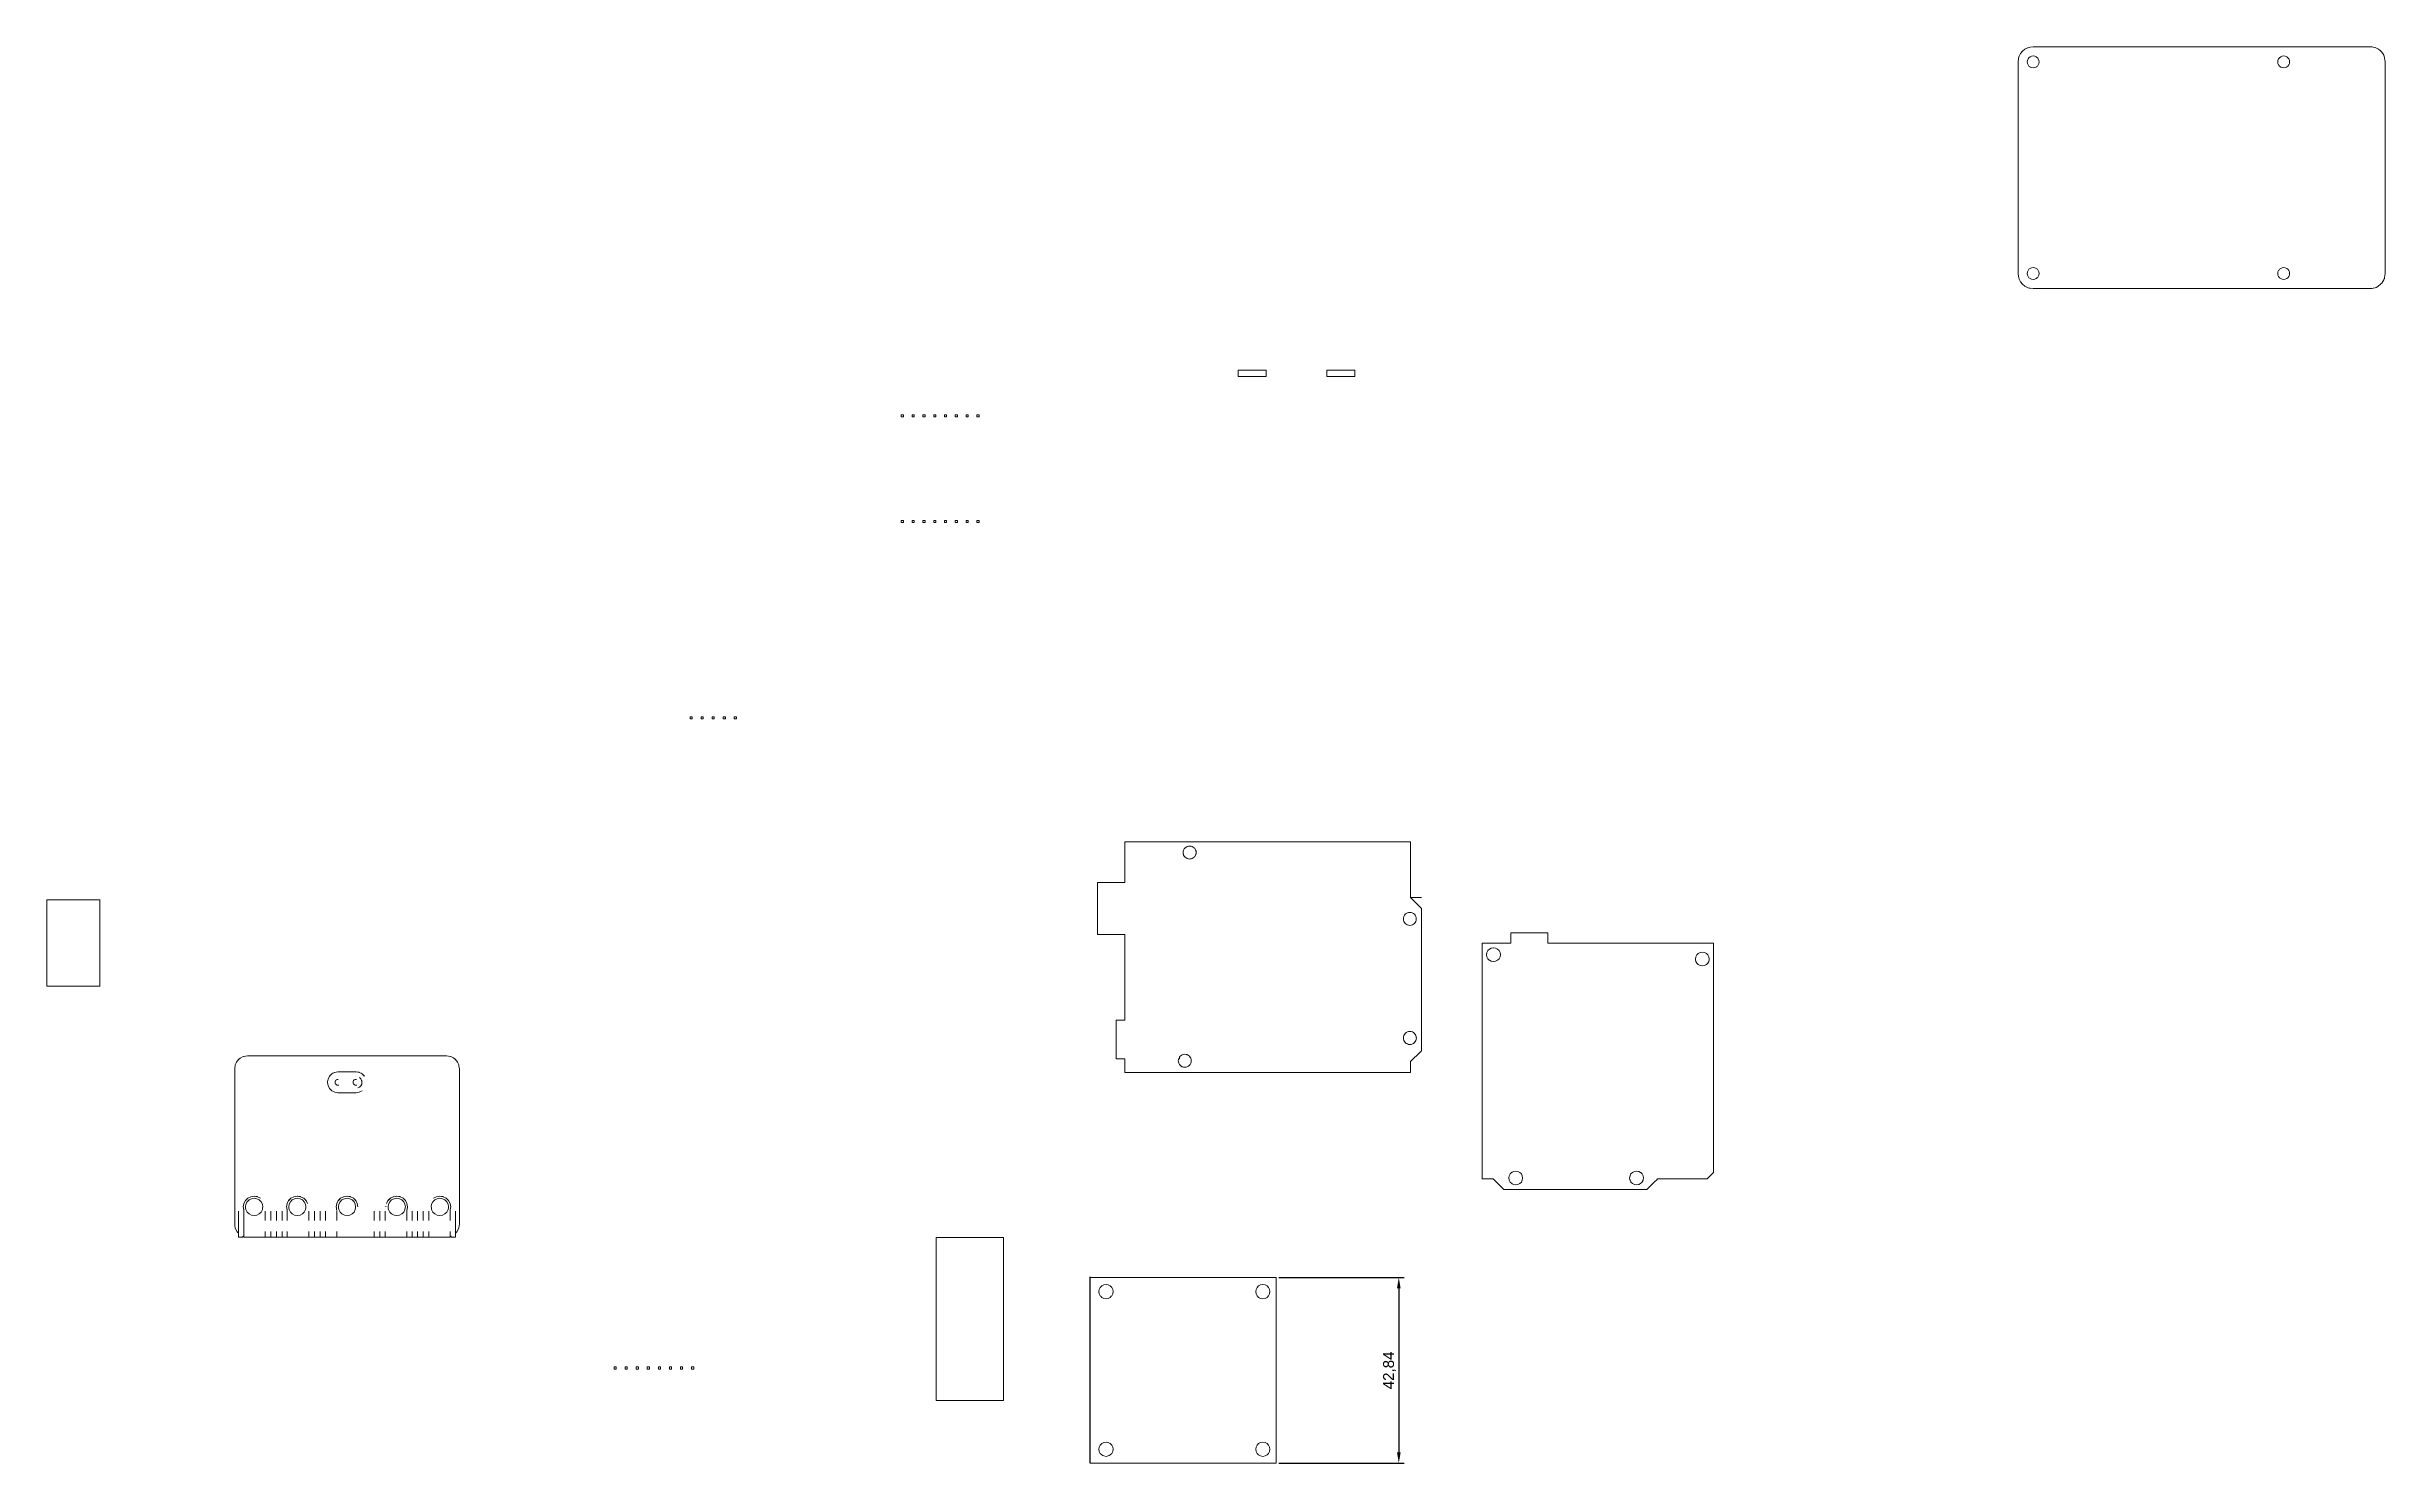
# Model space of a CAD drawing. Header units: millimetres. Extents: x -1479 to 8457, y 1606 to 10461.
# Drawn here: x 3824 to 4364, y 2594 to 2921 of the extents above; entities that cross this region are included whole.
import ezdxf

# ---------------------------------------------------------------- set-up
doc = ezdxf.new("R2010")
doc.units = ezdxf.units.MM
doc.layers.add('Capa 1', color=7, linetype='Continuous')
doc.styles.get("Standard").update_dxf_attribs({"font": 'Arial.ttf'})
doc.dimstyles.new('ISO-25', dxfattribs={"dimtxt": 2.5, "dimasz": 2.5, "dimexe": 1.25, "dimexo": 0.625, "dimtad": 1, "dimtxsty": 'Standard', "dimcen": 2.5, "dimadec": 0, "dimazin": 0, "dimtfac": 1, "dimtmove": 0, "dimatfit": 3, "dimfxl": 1, "dimarcsym": 0})

msp = doc.modelspace()

# ---------------------------------------------------------------- blocks, each defined once
blk = doc.blocks.new('*D2')
at = {"color": 0, "lineweight": -2, "transparency": 16777216}
for p, q in [((4108.47, 2636.94), (4137.41, 2636.94)), ((4136.16, 2634.44), (4136.16, 2596.6)), ((4108.47, 2594.1), (4137.41, 2594.1))]:
    blk.add_line(p, q, dxfattribs=at)
at = {"color": 0, "transparency": 16777216}
for points in [[(4135.74, 2634.44), (4136.58, 2634.44), (4136.16, 2636.94)], [(4135.74, 2596.6), (4136.58, 2596.6), (4136.16, 2594.1)]]:
    blk.add_solid(points, dxfattribs=at)
at = {"layer": 'Defpoints', "color": 0, "transparency": 16777216}
for p in [(4107.84, 2636.94), (4107.84, 2594.1), (4136.16, 2594.1)]:
    blk.add_point(p, dxfattribs=at)
at = {"color": 0, "transparency": 16777216, "insert": (4134.03, 2615.52), "char_height": 2.5, "attachment_point": 5, "rotation": 90}
blk.add_mtext('42,84', dxfattribs=at)

# ---------------------------------------------------------------- dimensions: what is measured, and where the dimension line sits
dim = msp.add_linear_dim(base=(4136.158, 2594.1), p1=(4107.843, 2636.944), p2=(4107.843, 2594.1), angle=90, dimstyle='ISO-25')
dim.commit()
dim.dimension.update_dxf_attribs({"geometry": '*D2', "text_midpoint": (4134.031, 2615.522)})

# ---------------------------------------------------------------- linework, layer by layer
msp.add_line((4064.999, 2594.1), (4064.999, 2637.1))
at = {"layer": 'Capa 1', "lineweight": 0}
for points in [[(4363.405, 2918.736), (4363.411, 2918.71), (4363.588, 2917.819), (4363.657, 2917.551), (4363.667, 2917.413), (4363.667, 2910.125), (4363.667, 2902.665), (4363.667, 2898.598), (4363.667, 2893.801), (4363.667, 2885.413), (4363.667, 2880.626), (4363.667, 2877.476), (4363.667, 2869.421), (4363.667, 2868.591), (4363.484, 2867.674), (4363.467, 2867.516), (4363.46, 2867.447), (4363.43, 2867.338), (4363.338, 2867.129), (4363.117, 2866.715), (4362.983, 2866.53), (4362.923, 2866.458), (4362.685, 2866.167), (4362.515, 2866.015), (4362.152, 2865.716), (4361.954, 2865.602), (4361.54, 2865.381), (4361.323, 2865.31), (4360.874, 2865.174), (4360.647, 2865.15), (4360.179, 2865.104), (4354.761, 2865.104), (4346.599, 2865.104), (4342.518, 2865.104), (4338.436, 2865.104), (4335.841, 2865.104), (4330.274, 2865.104), (4328.724, 2865.104), (4325.695, 2865.104), (4323.228, 2865.104), (4322.112, 2865.104), (4321.617, 2865.104), (4315.05, 2865.104), (4313.95, 2865.104), (4308.167, 2865.104), (4301.6, 2865.104), (4297.625, 2865.104), (4294.623, 2865.104), (4289.463, 2865.104), (4285.653, 2865.104), (4285.382, 2865.104), (4282.466, 2865.104), (4281.786, 2865.171), (4281.582, 2865.233), (4281.301, 2865.318), (4281.131, 2865.369), (4280.529, 2865.691), (4280, 2866.125), (4279.567, 2866.653), (4279.244, 2867.256), (4279.239, 2867.273), (4279.046, 2867.911), (4278.979, 2868.591), (4278.979, 2869.314), (4278.979, 2877.476), (4278.979, 2910.125), (4278.979, 2917.413), (4279.046, 2918.093), (4279.105, 2918.287), (4279.244, 2918.748), (4279.567, 2919.35), (4280, 2919.878), (4280.529, 2920.313), (4281.131, 2920.635), (4281.301, 2920.686), (4281.786, 2920.833), (4282.466, 2920.901), (4283.341, 2920.901), (4285.382, 2920.901), (4289.463, 2920.901), (4297.625, 2920.901), (4313.95, 2920.901), (4330.274, 2920.901), (4338.436, 2920.901), (4341.21, 2920.901), (4342.518, 2920.901), (4345.484, 2920.901), (4346.599, 2920.901), (4360.179, 2920.901), (4360.647, 2920.854), (4360.862, 2920.833), (4361.311, 2920.696), (4361.517, 2920.633), (4361.932, 2920.412), (4362.121, 2920.309), (4362.485, 2920.01), (4362.651, 2919.873), (4362.923, 2919.541), (4362.949, 2919.51), (4363.084, 2919.342), (4363.306, 2918.927), (4363.405, 2918.736)], [(4283.435, 2916.444), (4283.653, 2916.728), (4283.79, 2917.059), (4283.836, 2917.413), (4283.79, 2917.767), (4283.653, 2918.098), (4283.508, 2918.287), (4283.435, 2918.382), (4283.341, 2918.454), (4283.151, 2918.599), (4282.821, 2918.737), (4282.466, 2918.783), (4282.112, 2918.737), (4281.781, 2918.599), (4281.498, 2918.382), (4281.425, 2918.287), (4281.301, 2918.125), (4281.28, 2918.098), (4281.143, 2917.767), (4281.096, 2917.413), (4281.143, 2917.059), (4281.28, 2916.728), (4281.301, 2916.701), (4281.498, 2916.444), (4281.755, 2916.247), (4281.781, 2916.227), (4282.112, 2916.089), (4282.466, 2916.043), (4282.821, 2916.089), (4283.151, 2916.227), (4283.177, 2916.247), (4283.341, 2916.372), (4283.435, 2916.444)], [(4341.221, 2916.444), (4341.439, 2916.728), (4341.576, 2917.059), (4341.623, 2917.413), (4341.576, 2917.767), (4341.439, 2918.098), (4341.294, 2918.287), (4341.221, 2918.382), (4340.937, 2918.599), (4340.608, 2918.737), (4340.253, 2918.783), (4339.898, 2918.737), (4339.567, 2918.599), (4339.283, 2918.382), (4339.211, 2918.287), (4339.066, 2918.098), (4338.93, 2917.767), (4338.883, 2917.413), (4338.93, 2917.059), (4339.066, 2916.728), (4339.283, 2916.444), (4339.541, 2916.247), (4339.567, 2916.227), (4339.898, 2916.089), (4340.253, 2916.043), (4340.608, 2916.089), (4340.937, 2916.227), (4340.963, 2916.247), (4341.221, 2916.444)], [(4281.309, 2869.314), (4281.301, 2869.303), (4281.28, 2869.276), (4281.143, 2868.945), (4281.096, 2868.591), (4281.143, 2868.237), (4281.28, 2867.906), (4281.301, 2867.879), (4281.498, 2867.622), (4281.781, 2867.405), (4282.097, 2867.273), (4282.112, 2867.267), (4282.466, 2867.221), (4282.821, 2867.267), (4282.836, 2867.273), (4283.151, 2867.405), (4283.341, 2867.55), (4283.435, 2867.622), (4283.653, 2867.906), (4283.79, 2868.237), (4283.836, 2868.591), (4283.79, 2868.945), (4283.653, 2869.276), (4283.624, 2869.314), (4283.435, 2869.56), (4283.151, 2869.777), (4282.821, 2869.915), (4282.466, 2869.961), (4282.112, 2869.915), (4281.781, 2869.777), (4281.498, 2869.56), (4281.309, 2869.314)], [(4340.937, 2867.405), (4341.221, 2867.622), (4341.439, 2867.906), (4341.576, 2868.237), (4341.623, 2868.591), (4341.576, 2868.945), (4341.439, 2869.276), (4341.41, 2869.314), (4341.221, 2869.56), (4340.937, 2869.777), (4340.608, 2869.915), (4340.253, 2869.961), (4339.898, 2869.915), (4339.567, 2869.777), (4339.283, 2869.56), (4339.095, 2869.314), (4339.066, 2869.276), (4338.93, 2868.945), (4338.883, 2868.591), (4338.93, 2868.237), (4339.066, 2867.906), (4339.283, 2867.622), (4339.567, 2867.405), (4339.884, 2867.273), (4339.898, 2867.267), (4340.253, 2867.221), (4340.608, 2867.267), (4340.622, 2867.273), (4340.937, 2867.405)], [(4099.125, 2844.812), (4099.125, 2846.307), (4100.123, 2846.307), (4102.655, 2846.307), (4104.424, 2846.307), (4104.605, 2846.307), (4105.599, 2846.307), (4105.599, 2844.812), (4104.605, 2844.812), (4104.424, 2844.812), (4102.655, 2844.812), (4100.123, 2844.812), (4099.125, 2844.812)], [(4126.027, 2846.307), (4126.027, 2844.812), (4123.041, 2844.812), (4119.553, 2844.812), (4119.553, 2846.307), (4123.041, 2846.307), (4126.027, 2846.307)], [(4021.906, 2836.019), (4021.906, 2835.521), (4021.408, 2835.521), (4021.408, 2836.019), (4021.906, 2836.019)], [(4024.397, 2836.019), (4024.397, 2835.521), (4023.899, 2835.521), (4023.899, 2836.019), (4024.397, 2836.019)], [(4026.888, 2836.019), (4026.888, 2835.521), (4026.39, 2835.521), (4026.39, 2836.019), (4026.888, 2836.019)], [(4029.379, 2836.019), (4029.379, 2835.521), (4028.881, 2835.521), (4028.881, 2836.019), (4029.379, 2836.019)], [(4031.87, 2836.019), (4031.87, 2835.521), (4031.372, 2835.521), (4031.372, 2836.019), (4031.87, 2836.019)], [(4034.361, 2836.019), (4034.361, 2835.521), (4033.863, 2835.521), (4033.863, 2836.019), (4034.361, 2836.019)], [(4036.852, 2836.019), (4036.852, 2835.521), (4036.354, 2835.521), (4036.354, 2836.019), (4036.852, 2836.019)], [(4039.343, 2836.019), (4039.343, 2835.521), (4038.845, 2835.521), (4038.845, 2836.019), (4039.343, 2836.019)], [(4021.906, 2811.608), (4021.906, 2811.11), (4021.408, 2811.11), (4021.408, 2811.608), (4021.906, 2811.608)], [(4024.397, 2811.608), (4024.397, 2811.11), (4023.899, 2811.11), (4023.899, 2811.608), (4024.397, 2811.608)], [(4026.888, 2811.608), (4026.888, 2811.11), (4026.39, 2811.11), (4026.39, 2811.608), (4026.888, 2811.608)], [(4029.379, 2811.608), (4029.379, 2811.11), (4028.881, 2811.11), (4028.881, 2811.608), (4029.379, 2811.608)], [(4031.87, 2811.608), (4031.87, 2811.11), (4031.372, 2811.11), (4031.372, 2811.608), (4031.87, 2811.608)], [(4034.361, 2811.608), (4034.361, 2811.11), (4033.863, 2811.11), (4033.863, 2811.608), (4034.361, 2811.608)], [(4036.852, 2811.608), (4036.852, 2811.11), (4036.354, 2811.11), (4036.354, 2811.608), (4036.852, 2811.608)], [(4039.343, 2811.608), (4039.343, 2811.11), (4038.845, 2811.11), (4038.845, 2811.608), (4039.343, 2811.608)], [(3972.692, 2766.334), (3973.19, 2766.334), (3973.19, 2765.836), (3972.692, 2765.836), (3972.692, 2766.334)], [(3975.242, 2766.334), (3975.741, 2766.334), (3975.741, 2765.836), (3975.242, 2765.836), (3975.242, 2766.334)], [(3977.793, 2766.334), (3978.291, 2766.334), (3978.291, 2765.836), (3977.793, 2765.836), (3977.793, 2766.334)], [(3980.344, 2766.334), (3980.842, 2766.334), (3980.842, 2765.836), (3980.344, 2765.836), (3980.344, 2766.334)], [(3982.894, 2766.334), (3983.393, 2766.334), (3983.393, 2765.836), (3982.894, 2765.836), (3982.894, 2766.334)], [(4072.951, 2684.272), (4072.951, 2684.954), (4072.951, 2685.452), (4072.951, 2685.642), (4072.951, 2686.614), (4072.951, 2687.366), (4070.996, 2687.366), (4070.996, 2687.38), (4070.996, 2687.61), (4070.996, 2688.103), (4070.996, 2688.208), (4070.996, 2689.204), (4070.996, 2689.756), (4070.996, 2690.254), (4070.996, 2691.147), (4070.996, 2692.307), (4070.996, 2692.805), (4070.996, 2694.858), (4070.996, 2695.356), (4070.996, 2696.332), (4072.951, 2696.332), (4072.951, 2696.35), (4072.951, 2696.453), (4072.951, 2697.225), (4072.951, 2697.408), (4072.951, 2697.449), (4072.951, 2697.907), (4072.951, 2698.421), (4072.951, 2698.52), (4072.951, 2698.819), (4072.951, 2699.816), (4072.951, 2699.965), (4072.951, 2700.812), (4072.951, 2702.211), (4072.951, 2702.709), (4072.951, 2702.805), (4072.951, 2704.1), (4072.951, 2706.83), (4072.951, 2713.478), (4072.951, 2714.064), (4072.951, 2716.093), (4066.649, 2716.093), (4066.649, 2717.659), (4066.649, 2719.078), (4066.649, 2719.363), (4066.649, 2719.665), (4066.649, 2722.694), (4066.649, 2722.745), (4066.649, 2723.174), (4066.649, 2723.224), (4066.649, 2724.646), (4066.649, 2724.883), (4066.649, 2725.062), (4066.649, 2726.63), (4066.649, 2728.05), (4072.951, 2728.05), (4072.951, 2730.685), (4072.951, 2736.662), (4072.951, 2737.49), (4077.752, 2737.49), (4080.741, 2737.49), (4085.293, 2737.49), (4086.419, 2737.49), (4088.287, 2737.49), (4089.413, 2737.49), (4090.37, 2737.49), (4099.365, 2737.49), (4102.655, 2737.49), (4104.424, 2737.49), (4110.696, 2737.49), (4112.806, 2737.49), (4113.335, 2737.49), (4115.581, 2737.49), (4116.04, 2737.49), (4117.169, 2737.49), (4119.681, 2737.49), (4122.281, 2737.49), (4137.214, 2737.49), (4137.341, 2737.49), (4137.455, 2737.49), (4138.842, 2737.49), (4138.842, 2724.641), (4140.198, 2724.641), (4140.208, 2724.641), (4141.371, 2724.641), (4141.371, 2724.64), (4140.208, 2724.64), (4140.198, 2724.64), (4138.842, 2724.64), (4140.198, 2723.284), (4140.208, 2723.274), (4140.258, 2723.224), (4140.788, 2722.694), (4141.371, 2722.111), (4141.371, 2720.199), (4141.371, 2720.192), (4141.371, 2715.969), (4141.371, 2715.207), (4141.371, 2714.21), (4141.371, 2714.064), (4141.371, 2712.686), (4141.371, 2711.689), (4141.371, 2710.14), (4141.371, 2709.144), (4141.371, 2708.409), (4141.371, 2704.1), (4141.371, 2702.805), (4141.371, 2702.709), (4141.371, 2702.211), (4141.371, 2700.812), (4141.371, 2699.965), (4141.371, 2699.816), (4141.371, 2698.819), (4141.371, 2698.52), (4141.371, 2698.421), (4141.371, 2697.907), (4141.371, 2697.449), (4141.371, 2697.408), (4141.371, 2697.225), (4141.371, 2696.453), (4141.371, 2695.356), (4141.371, 2694.858), (4141.371, 2692.805), (4141.371, 2692.307), (4141.371, 2691.147), (4141.371, 2690.718), (4141.371, 2690.254), (4141.371, 2689.756), (4141.371, 2689.28), (4141.296, 2689.204), (4140.299, 2688.208), (4139.701, 2687.61), (4138.841, 2686.75), (4138.84, 2686.749), (4138.84, 2686.749), (4138.892, 2686.697), (4138.84, 2686.697), (4138.84, 2686.614), (4138.84, 2685.642), (4138.84, 2685.467), (4138.84, 2685.452), (4138.84, 2684.954), (4138.84, 2684.272), (4113.335, 2684.272), (4112.806, 2684.272), (4104.424, 2684.272), (4072.951, 2684.272)], [(4088.064, 2733.516), (4088.209, 2733.531), (4088.287, 2733.555), (4088.49, 2733.616), (4088.749, 2733.755), (4088.975, 2733.94), (4089.06, 2734.045), (4089.161, 2734.167), (4089.3, 2734.426), (4089.363, 2734.637), (4089.384, 2734.707), (4089.413, 2734.999), (4089.384, 2735.291), (4089.3, 2735.572), (4089.161, 2735.831), (4089.06, 2735.953), (4088.975, 2736.058), (4088.749, 2736.244), (4088.49, 2736.382), (4088.287, 2736.444), (4088.209, 2736.468), (4088.064, 2736.482), (4087.917, 2736.496), (4087.625, 2736.468), (4087.447, 2736.414), (4087.344, 2736.382), (4087.255, 2736.335), (4087.085, 2736.244), (4086.857, 2736.058), (4086.672, 2735.831), (4086.534, 2735.572), (4086.448, 2735.291), (4086.419, 2734.999), (4086.448, 2734.707), (4086.47, 2734.637), (4086.534, 2734.426), (4086.672, 2734.167), (4086.857, 2733.94), (4087.085, 2733.755), (4087.255, 2733.664), (4087.344, 2733.616), (4087.625, 2733.531), (4087.917, 2733.502), (4088.064, 2733.516)], [(3836.532, 2724.105), (3836.532, 2723.224), (3836.532, 2723.174), (3836.532, 2722.745), (3836.532, 2722.694), (3836.532, 2719.665), (3836.532, 2719.363), (3836.532, 2716.093), (3836.532, 2714.064), (3836.532, 2713.478), (3836.532, 2706.83), (3836.532, 2704.178), (3828.237, 2704.178), (3827.565, 2704.178), (3824.625, 2704.178), (3824.326, 2704.178), (3824.326, 2714.064), (3824.326, 2716.093), (3824.326, 2719.363), (3824.326, 2719.665), (3824.326, 2722.694), (3824.326, 2722.745), (3824.326, 2723.174), (3824.326, 2723.224), (3824.326, 2724.105), (3824.625, 2724.105), (3827.565, 2724.105), (3828.237, 2724.105), (3828.785, 2724.105), (3836.532, 2724.105)], [(4138.993, 2718.217), (4139.274, 2718.302), (4139.293, 2718.312), (4139.532, 2718.441), (4139.76, 2718.626), (4139.946, 2718.853), (4140.084, 2719.112), (4140.169, 2719.393), (4140.198, 2719.685), (4140.169, 2719.977), (4140.104, 2720.192), (4140.102, 2720.199), (4140.084, 2720.258), (4139.946, 2720.517), (4139.76, 2720.743), (4139.532, 2720.93), (4139.274, 2721.068), (4138.993, 2721.154), (4138.702, 2721.182), (4138.461, 2721.159), (4138.41, 2721.154), (4138.129, 2721.068), (4137.87, 2720.93), (4137.642, 2720.743), (4137.456, 2720.517), (4137.319, 2720.258), (4137.301, 2720.199), (4137.299, 2720.192), (4137.233, 2719.977), (4137.214, 2719.786), (4137.204, 2719.685), (4137.214, 2719.585), (4137.233, 2719.393), (4137.319, 2719.112), (4137.341, 2719.069), (4137.455, 2718.855), (4137.456, 2718.853), (4137.642, 2718.626), (4137.87, 2718.441), (4138.11, 2718.312), (4138.129, 2718.302), (4138.41, 2718.217), (4138.702, 2718.188), (4138.993, 2718.217)], [(4195.818, 2659.699), (4195.636, 2659.516), (4195.138, 2659.018), (4194.434, 2658.315), (4193.39, 2657.271), (4188.49, 2657.271), (4185.979, 2657.271), (4185.369, 2657.271), (4184.373, 2657.271), (4183.508, 2657.271), (4180.997, 2657.271), (4180.388, 2657.271), (4179.391, 2657.271), (4177.897, 2657.271), (4176.9, 2657.271), (4175.306, 2657.271), (4174.31, 2657.271), (4171.608, 2657.271), (4171.607, 2657.271), (4171.605, 2657.271), (4170.067, 2657.271), (4170.065, 2657.271), (4170.061, 2657.271), (4169.928, 2657.271), (4169.408, 2657.271), (4167.863, 2657.271), (4166.937, 2657.271), (4165.94, 2657.271), (4162.266, 2657.271), (4161.531, 2657.271), (4161.457, 2657.271), (4160.46, 2657.271), (4160.344, 2657.271), (4157.913, 2659.701), (4157.913, 2659.715), (4157.9, 2659.715), (4155.42, 2659.715), (4155.42, 2664.19), (4155.42, 2665.552), (4155.42, 2670.169), (4155.42, 2684.098), (4155.42, 2684.272), (4155.42, 2684.954), (4155.42, 2685.452), (4155.42, 2685.642), (4155.42, 2686.614), (4155.42, 2687.61), (4155.42, 2688.208), (4155.42, 2689.204), (4155.42, 2689.756), (4155.42, 2690.254), (4155.42, 2691.147), (4155.42, 2692.307), (4155.42, 2692.805), (4155.42, 2694.858), (4155.42, 2695.356), (4155.42, 2696.453), (4155.42, 2697.225), (4155.42, 2697.408), (4155.42, 2697.449), (4155.42, 2697.907), (4155.42, 2698.421), (4155.42, 2698.52), (4155.42, 2698.819), (4155.42, 2699.816), (4155.42, 2699.965), (4155.42, 2700.812), (4155.42, 2702.211), (4155.42, 2702.709), (4155.42, 2702.805), (4155.42, 2704.1), (4155.42, 2714.064), (4156.386, 2714.064), (4157.9, 2714.064), (4157.913, 2714.064), (4159.579, 2714.064), (4161.531, 2714.064), (4161.996, 2714.064), (4161.996, 2716.455), (4163.04, 2716.455), (4170.564, 2716.455), (4170.564, 2715.558), (4170.564, 2714.642), (4170.564, 2714.064), (4173.412, 2714.064), (4175.923, 2714.064), (4188.716, 2714.064), (4191.227, 2714.064), (4195.943, 2714.064), (4196.728, 2714.064), (4197.724, 2714.064), (4199.319, 2714.064), (4199.596, 2714.064), (4200.094, 2714.064), (4200.315, 2714.064), (4201.909, 2714.064), (4202.146, 2714.064), (4202.644, 2714.064), (4202.905, 2714.064), (4203.605, 2714.064), (4204.565, 2714.064), (4206.912, 2714.064), (4207.759, 2714.064), (4208.725, 2714.064), (4208.725, 2713.122), (4208.725, 2710.361), (4208.725, 2709.863), (4208.725, 2708.831), (4208.725, 2707.81), (4208.725, 2707.435), (4208.725, 2707.435), (4208.725, 2707.416), (4208.725, 2707.312), (4208.725, 2705.26), (4208.725, 2704.762), (4208.725, 2704.1), (4208.725, 2702.805), (4208.725, 2702.709), (4208.725, 2702.211), (4208.725, 2700.812), (4208.725, 2699.965), (4208.725, 2699.816), (4208.725, 2698.52), (4208.725, 2698.421), (4208.725, 2697.907), (4208.725, 2697.449), (4208.725, 2697.408), (4208.725, 2696.453), (4208.725, 2695.356), (4208.725, 2694.858), (4208.725, 2692.805), (4208.725, 2692.307), (4208.725, 2690.254), (4208.725, 2689.756), (4208.725, 2689.204), (4208.725, 2688.208), (4208.725, 2687.61), (4208.725, 2686.614), (4208.725, 2685.642), (4208.725, 2684.098), (4208.725, 2672.997), (4208.725, 2672.499), (4208.725, 2670.447), (4208.725, 2669.948), (4208.725, 2667.896), (4208.725, 2667.398), (4208.725, 2665.345), (4208.725, 2664.847), (4208.725, 2664.618), (4208.725, 2664.12), (4208.725, 2662.067), (4208.725, 2661.569), (4208.725, 2661.159), (4207.282, 2659.715), (4195.834, 2659.715), (4195.818, 2659.715), (4195.818, 2659.699)], [(4157.913, 2713.009), (4157.9, 2713.007), (4157.489, 2712.942), (4157.045, 2712.715), (4156.691, 2712.362), (4156.465, 2711.916), (4156.386, 2711.423), (4156.465, 2710.93), (4156.691, 2710.485), (4157.027, 2710.15), (4157.045, 2710.132), (4157.489, 2709.905), (4157.9, 2709.84), (4157.913, 2709.838), (4157.983, 2709.827), (4158.476, 2709.905), (4158.922, 2710.132), (4158.94, 2710.15), (4159.275, 2710.485), (4159.502, 2710.93), (4159.579, 2711.423), (4159.502, 2711.916), (4159.275, 2712.362), (4158.922, 2712.715), (4158.476, 2712.942), (4157.983, 2713.02), (4157.913, 2713.009)], [(4207.454, 2709.488), (4207.644, 2709.863), (4207.68, 2709.934), (4207.715, 2710.15), (4207.748, 2710.361), (4207.759, 2710.427), (4207.68, 2710.92), (4207.454, 2711.366), (4207.1, 2711.718), (4206.655, 2711.945), (4206.162, 2712.024), (4205.668, 2711.945), (4205.223, 2711.718), (4204.87, 2711.366), (4204.643, 2710.92), (4204.565, 2710.427), (4204.576, 2710.361), (4204.609, 2710.15), (4204.643, 2709.934), (4204.679, 2709.863), (4204.87, 2709.488), (4205.223, 2709.136), (4205.668, 2708.908), (4206.162, 2708.831), (4206.655, 2708.908), (4207.1, 2709.136), (4207.454, 2709.488)], [(4137.329, 2691.642), (4137.466, 2691.383), (4137.652, 2691.156), (4137.663, 2691.147), (4137.88, 2690.971), (4138.139, 2690.832), (4138.42, 2690.747), (4138.711, 2690.718), (4139.003, 2690.747), (4139.284, 2690.832), (4139.542, 2690.971), (4139.759, 2691.147), (4139.77, 2691.156), (4139.956, 2691.383), (4140.094, 2691.642), (4140.137, 2691.785), (4140.179, 2691.923), (4140.208, 2692.215), (4140.199, 2692.307), (4140.179, 2692.507), (4140.094, 2692.788), (4140.085, 2692.805), (4139.956, 2693.047), (4139.77, 2693.273), (4139.542, 2693.46), (4139.284, 2693.598), (4139.003, 2693.684), (4138.711, 2693.712), (4138.461, 2693.688), (4138.42, 2693.684), (4138.139, 2693.598), (4137.88, 2693.46), (4137.652, 2693.273), (4137.466, 2693.047), (4137.338, 2692.805), (4137.329, 2692.788), (4137.243, 2692.507), (4137.223, 2692.307), (4137.214, 2692.215), (4137.243, 2691.923), (4137.285, 2691.785), (4137.329, 2691.642)], [(3867.813, 2686.037), (3868.107, 2686.614), (3868.238, 2686.871), (3868.734, 2687.366), (3868.748, 2687.38), (3868.901, 2687.533), (3869.052, 2687.61), (3869.658, 2687.919), (3869.735, 2687.958), (3870.653, 2688.103), (3870.66, 2688.103), (3874.641, 2688.103), (3881.981, 2688.103), (3885.239, 2688.103), (3887.787, 2688.103), (3891.993, 2688.103), (3894.899, 2688.103), (3895.127, 2688.103), (3912.373, 2688.103), (3912.506, 2688.103), (3916.488, 2688.103), (3916.5, 2688.103), (3917.413, 2687.959), (3917.489, 2687.92), (3918.097, 2687.61), (3918.247, 2687.533), (3918.401, 2687.38), (3918.414, 2687.366), (3918.91, 2686.871), (3919.041, 2686.614), (3919.334, 2686.037), (3919.393, 2685.663), (3919.397, 2685.642), (3919.427, 2685.452), (3919.48, 2685.118), (3919.48, 2685.111), (3919.48, 2684.954), (3919.48, 2684.272), (3919.48, 2684.098), (3919.48, 2670.169), (3919.48, 2665.552), (3919.48, 2664.19), (3919.48, 2657.271), (3919.48, 2652.234), (3919.48, 2650.738), (3919.48, 2649.247), (3919.48, 2649.241), (3919.431, 2648.933), (3919.334, 2648.322), (3918.91, 2647.488), (3918.621, 2647.199), (3918.621, 2648.933), (3918.621, 2649.247), (3918.621, 2650.738), (3918.621, 2650.739), (3918.621, 2652.234), (3918.618, 2652.234), (3918.618, 2650.739), (3918.618, 2650.738), (3918.618, 2646.256), (3917.623, 2646.256), (3917.621, 2646.256), (3917.621, 2646.434), (3917.621, 2646.507), (3917.413, 2646.401), (3917.339, 2646.39), (3917.339, 2647.598), (3917.337, 2647.598), (3917.337, 2646.256), (3917.337, 2646.255), (3912.654, 2646.255), (3912.654, 2646.256), (3912.457, 2646.256), (3912.457, 2647.598), (3912.455, 2647.598), (3912.455, 2646.256), (3912.373, 2646.256), (3911.461, 2646.256), (3911.162, 2646.256), (3911.162, 2647.598), (3911.16, 2647.598), (3911.16, 2646.256), (3910.165, 2646.256), (3909.866, 2646.256), (3909.866, 2647.598), (3909.865, 2647.598), (3909.865, 2646.256), (3908.869, 2646.256), (3908.57, 2646.256), (3908.57, 2647.598), (3908.569, 2647.598), (3908.569, 2646.256), (3907.574, 2646.256), (3907.375, 2646.256), (3907.375, 2647.598), (3907.374, 2647.598), (3907.374, 2646.256), (3907.374, 2646.255), (3902.691, 2646.255), (3902.691, 2646.256), (3902.403, 2646.256), (3902.403, 2647.598), (3902.402, 2647.598), (3902.402, 2646.256), (3901.406, 2646.256), (3901.108, 2646.256), (3901.108, 2647.598), (3901.107, 2647.598), (3901.107, 2646.256), (3900.111, 2646.256), (3899.812, 2646.256), (3899.812, 2647.598), (3899.811, 2647.598), (3899.811, 2646.256), (3898.815, 2646.256), (3898.516, 2646.256), (3897.52, 2646.256), (3897.221, 2646.256), (3896.224, 2646.256), (3895.915, 2646.256), (3895.915, 2646.255), (3891.233, 2646.255), (3891.233, 2646.256), (3891.233, 2647.598), (3891.232, 2647.598), (3891.232, 2646.256), (3890.941, 2646.256), (3889.944, 2646.256), (3889.645, 2646.256), (3888.649, 2646.256), (3888.649, 2647.598), (3888.648, 2647.598), (3888.648, 2646.256), (3888.349, 2646.256), (3887.354, 2646.256), (3887.354, 2647.598), (3887.353, 2647.598), (3887.353, 2646.256), (3887.066, 2646.256), (3886.07, 2646.256), (3886.07, 2647.598), (3886.069, 2647.598), (3886.069, 2646.256), (3885.772, 2646.256), (3884.777, 2646.256), (3884.777, 2647.598), (3884.776, 2647.598), (3884.776, 2646.256), (3884.457, 2646.256), (3884.457, 2646.255), (3879.774, 2646.255), (3879.774, 2646.256), (3879.774, 2647.598), (3879.772, 2647.598), (3879.772, 2646.256), (3879.609, 2646.256), (3878.615, 2646.256), (3878.615, 2647.598), (3878.613, 2647.598), (3878.613, 2646.256), (3878.307, 2646.256), (3877.312, 2646.256), (3877.312, 2647.598), (3877.31, 2647.598), (3877.31, 2646.256), (3876.981, 2646.256), (3875.986, 2646.256), (3875.986, 2647.598), (3875.984, 2647.598), (3875.984, 2646.256), (3875.711, 2646.256), (3874.717, 2646.256), (3874.717, 2647.598), (3874.715, 2647.598), (3874.715, 2646.256), (3874.492, 2646.256), (3871.303, 2646.256), (3869.811, 2646.256), (3869.811, 2650.738), (3869.811, 2650.739), (3869.811, 2652.266), (3869.811, 2652.283), (3869.811, 2652.401), (3869.811, 2652.405), (3869.783, 2652.46), (3869.695, 2653.014), (3869.661, 2653.23), (3869.783, 2654), (3870.136, 2654.694), (3870.156, 2654.714), (3870.388, 2654.946), (3870.668, 2655.225), (3870.687, 2655.245), (3871.382, 2655.599), (3872.152, 2655.721), (3872.921, 2655.599), (3873.616, 2655.245), (3873.614, 2655.247), (3872.919, 2655.602), (3872.914, 2655.603), (3872.162, 2655.721), (3872.149, 2655.723), (3872.137, 2655.721), (3871.38, 2655.602), (3871.371, 2655.597), (3870.685, 2655.247), (3870.679, 2655.241), (3870.134, 2654.696), (3870.13, 2654.688), (3869.78, 2654.002), (3869.778, 2653.99), (3869.661, 2653.25), (3869.658, 2653.231), (3869.661, 2653.212), (3869.692, 2653.014), (3869.731, 2652.773), (3869.78, 2652.461), (3869.784, 2652.453), (3869.808, 2652.407), (3869.808, 2652.302), (3869.808, 2652.284), (3869.808, 2650.739), (3869.808, 2650.738), (3869.808, 2649.247), (3869.808, 2648.933), (3869.808, 2646.389), (3869.735, 2646.4), (3869.658, 2646.439), (3869.517, 2646.512), (3869.517, 2646.256), (3869.515, 2646.256), (3868.52, 2646.256), (3868.52, 2652.234), (3868.518, 2652.234), (3868.518, 2649.247), (3868.518, 2648.933), (3868.518, 2647.208), (3868.238, 2647.488), (3867.813, 2648.322), (3867.716, 2648.933), (3867.668, 2649.234), (3867.668, 2649.247), (3867.668, 2652.234), (3867.668, 2657.271), (3867.668, 2664.19), (3867.668, 2670.169), (3867.668, 2681.627), (3867.668, 2682.125), (3867.668, 2684.098), (3867.668, 2684.272), (3867.668, 2684.954), (3867.668, 2685.112), (3867.668, 2685.125), (3867.72, 2685.452), (3867.75, 2685.642), (3867.754, 2685.663), (3867.813, 2686.037)], [(4085.56, 2687.61), (4085.56, 2687.38), (4085.407, 2687.38), (4085.36, 2687.38), (4085.322, 2687.256), (4085.293, 2686.964), (4085.322, 2686.673), (4085.34, 2686.614), (4085.407, 2686.395), (4085.408, 2686.392), (4085.545, 2686.132), (4085.732, 2685.905), (4085.959, 2685.72), (4086.065, 2685.663), (4086.104, 2685.642), (4086.218, 2685.581), (4086.499, 2685.496), (4086.791, 2685.467), (4087.083, 2685.496), (4087.364, 2685.581), (4087.477, 2685.642), (4087.516, 2685.663), (4087.622, 2685.72), (4087.849, 2685.905), (4088.035, 2686.132), (4088.174, 2686.392), (4088.241, 2686.614), (4088.258, 2686.673), (4088.287, 2686.964), (4088.258, 2687.256), (4088.174, 2687.537), (4088.135, 2687.61), (4088.064, 2687.742), (4088.035, 2687.796), (4087.849, 2688.023), (4087.623, 2688.208), (4087.622, 2688.209), (4087.447, 2688.302), (4087.364, 2688.347), (4087.255, 2688.381), (4087.083, 2688.433), (4086.791, 2688.461), (4086.499, 2688.433), (4086.218, 2688.347), (4085.959, 2688.209), (4085.958, 2688.208), (4085.732, 2688.023), (4085.56, 2687.815), (4085.56, 2687.61)], [(3891.491, 2679.571), (3891.493, 2679.57), (3891.505, 2679.572), (3891.518, 2679.574), (3893.909, 2679.574), (3893.912, 2679.574), (3894.189, 2679.574), (3894.193, 2679.574), (3894.676, 2679.574), (3894.681, 2679.574), (3895.115, 2679.574), (3895.124, 2679.574), (3895.614, 2679.574), (3895.627, 2679.572), (3895.639, 2679.57), (3895.652, 2679.572), (3896.065, 2679.637), (3896.386, 2679.688), (3896.393, 2679.692), (3896.688, 2679.842), (3897.059, 2680.032), (3897.061, 2680.034), (3896.685, 2679.842), (3896.388, 2679.691), (3896.065, 2679.64), (3895.641, 2679.572), (3895.616, 2679.576), (3895.601, 2679.576), (3895.12, 2679.576), (3895.111, 2679.576), (3894.679, 2679.576), (3894.674, 2679.576), (3894.192, 2679.576), (3894.188, 2679.576), (3893.912, 2679.576), (3893.909, 2679.576), (3891.531, 2679.576), (3891.522, 2679.576), (3891.497, 2679.572), (3891.491, 2679.573), (3891.082, 2679.638), (3890.75, 2679.691), (3890.453, 2679.842), (3890.111, 2680.017), (3890.078, 2680.034), (3889.613, 2680.497), (3889.543, 2680.568), (3889.2, 2681.241), (3889.146, 2681.582), (3889.081, 2681.988), (3889.103, 2682.125), (3889.2, 2682.734), (3889.543, 2683.407), (3889.613, 2683.478), (3889.621, 2683.485), (3890.078, 2683.941), (3890.316, 2684.063), (3890.384, 2684.098), (3890.725, 2684.272), (3890.75, 2684.285), (3891.082, 2684.337), (3891.497, 2684.403), (3891.497, 2684.406), (3891.497, 2684.409), (3891.991, 2684.409), (3893.909, 2684.409), (3893.912, 2684.409), (3894.898, 2684.409), (3895.125, 2684.409), (3895.639, 2684.409), (3895.639, 2684.412), (3895.125, 2684.412), (3894.898, 2684.412), (3893.912, 2684.412), (3893.909, 2684.412), (3891.991, 2684.412), (3891.497, 2684.412), (3891.492, 2684.412), (3891.492, 2684.406), (3891.492, 2684.406), (3891.474, 2684.403), (3891.082, 2684.341), (3890.745, 2684.287), (3890.737, 2684.283), (3890.716, 2684.272), (3890.374, 2684.098), (3890.306, 2684.063), (3890.072, 2683.943), (3890.061, 2683.933), (3889.613, 2683.486), (3889.613, 2683.485), (3889.537, 2683.409), (3889.529, 2683.393), (3889.194, 2682.735), (3889.191, 2682.716), (3889.097, 2682.125), (3889.081, 2682.025), (3889.075, 2681.988), (3889.081, 2681.95), (3889.14, 2681.582), (3889.194, 2681.24), (3889.203, 2681.223), (3889.537, 2680.567), (3889.55, 2680.554), (3889.613, 2680.49), (3890.072, 2680.032), (3890.088, 2680.023), (3890.111, 2680.012), (3890.443, 2679.842), (3890.745, 2679.688), (3890.761, 2679.686), (3891.082, 2679.635), (3891.48, 2679.572), (3891.491, 2679.571)], [(3891.105, 2681.448), (3891.082, 2681.47), (3890.97, 2681.582), (3890.957, 2681.595), (3890.862, 2681.781), (3890.83, 2681.988), (3890.851, 2682.125), (3890.862, 2682.194), (3890.957, 2682.38), (3891.082, 2682.505), (3891.105, 2682.528), (3891.291, 2682.623), (3891.491, 2682.654), (3891.496, 2682.655), (3891.498, 2682.655), (3891.539, 2682.649), (3891.499, 2682.655), (3891.496, 2682.656), (3891.493, 2682.656), (3891.491, 2682.656), (3891.486, 2682.655), (3891.286, 2682.623), (3891.284, 2682.622), (3891.1, 2682.529), (3891.093, 2682.521), (3891.082, 2682.511), (3890.952, 2682.381), (3890.945, 2682.369), (3890.857, 2682.195), (3890.854, 2682.179), (3890.846, 2682.125), (3890.83, 2682.025), (3890.824, 2681.988), (3890.83, 2681.95), (3890.857, 2681.781), (3890.864, 2681.767), (3890.952, 2681.595), (3890.962, 2681.585), (3890.965, 2681.582), (3891.082, 2681.464), (3891.1, 2681.447), (3891.112, 2681.44), (3891.286, 2681.352), (3891.296, 2681.35), (3891.486, 2681.32), (3891.491, 2681.319), (3891.493, 2681.319), (3891.496, 2681.32), (3891.499, 2681.32), (3891.699, 2681.352), (3891.699, 2681.352), (3891.498, 2681.32), (3891.496, 2681.32), (3891.491, 2681.321), (3891.291, 2681.353), (3891.105, 2681.448)], [(3895.435, 2681.353), (3895.249, 2681.448), (3895.114, 2681.582), (3895.101, 2681.595), (3895.007, 2681.781), (3894.974, 2681.988), (3894.996, 2682.125), (3895.007, 2682.194), (3895.101, 2682.38), (3895.249, 2682.528), (3895.435, 2682.623), (3895.635, 2682.654), (3895.641, 2682.655), (3895.782, 2682.633), (3895.646, 2682.655), (3895.639, 2682.656), (3895.635, 2682.655), (3895.633, 2682.655), (3895.433, 2682.623), (3895.432, 2682.623), (3895.247, 2682.529), (3895.243, 2682.524), (3895.098, 2682.381), (3895.094, 2682.373), (3895.004, 2682.195), (3895.002, 2682.185), (3894.993, 2682.125), (3894.974, 2682.006), (3894.971, 2681.988), (3894.974, 2681.969), (3895.004, 2681.781), (3895.008, 2681.773), (3895.098, 2681.595), (3895.105, 2681.589), (3895.111, 2681.582), (3895.247, 2681.447), (3895.253, 2681.443), (3895.433, 2681.352), (3895.439, 2681.351), (3895.633, 2681.32), (3895.639, 2681.319), (3895.646, 2681.32), (3895.846, 2681.352), (3895.848, 2681.353), (3895.641, 2681.32), (3895.635, 2681.321), (3895.435, 2681.353)], [(3895.643, 2683.376), (3895.64, 2683.376), (3895.64, 2683.37), (3895.643, 2683.369), (3895.643, 2683.37), (3895.643, 2683.376)], [(3897.594, 2683.409), (3897.519, 2683.485), (3897.485, 2683.519), (3897.059, 2683.943), (3896.832, 2684.06), (3896.757, 2684.098), (3896.415, 2684.272), (3896.386, 2684.287), (3896.383, 2684.288), (3896.065, 2684.338), (3895.658, 2684.403), (3895.641, 2684.405), (3895.641, 2684.403), (3896.065, 2684.336), (3896.388, 2684.285), (3896.413, 2684.272), (3896.755, 2684.098), (3896.83, 2684.06), (3897.061, 2683.941), (3897.485, 2683.518), (3897.518, 2683.485), (3897.595, 2683.407), (3897.599, 2683.4), (3897.594, 2683.409), (3897.594, 2683.409)], [(3896.757, 2681.176), (3896.452, 2680.87), (3896.069, 2680.674), (3896.069, 2680.674), (3896.454, 2680.871), (3896.454, 2680.871), (3896.759, 2681.177), (3896.76, 2681.179), (3896.955, 2681.561), (3896.956, 2681.567), (3896.958, 2681.582), (3897.02, 2681.975), (3897.022, 2681.988), (3897.02, 2682), (3897.001, 2682.125), (3896.955, 2682.414), (3896.952, 2682.419), (3896.759, 2682.8), (3896.756, 2682.803), (3896.454, 2683.105), (3896.757, 2682.801), (3896.953, 2682.415), (3896.999, 2682.125), (3897.02, 2681.988), (3896.956, 2681.582), (3896.953, 2681.561), (3896.83, 2681.319), (3896.757, 2681.176)], [(4164.42, 2660.85), (4164.092, 2661.176), (4164.066, 2661.202), (4163.622, 2661.43), (4163.127, 2661.508), (4162.634, 2661.43), (4162.266, 2661.241), (4162.189, 2661.202), (4162.163, 2661.176), (4161.836, 2660.85), (4161.609, 2660.404), (4161.531, 2659.911), (4161.609, 2659.418), (4161.836, 2658.972), (4162.189, 2658.62), (4162.266, 2658.581), (4162.634, 2658.393), (4163.127, 2658.315), (4163.622, 2658.393), (4164.066, 2658.62), (4164.42, 2658.972), (4164.646, 2659.418), (4164.725, 2659.911), (4164.646, 2660.404), (4164.42, 2660.85)], [(4192.291, 2660.85), (4191.964, 2661.176), (4191.938, 2661.202), (4191.493, 2661.43), (4191, 2661.508), (4190.507, 2661.43), (4190.061, 2661.202), (4190.035, 2661.176), (4189.709, 2660.85), (4189.481, 2660.404), (4189.404, 2659.911), (4189.466, 2659.516), (4189.481, 2659.418), (4189.685, 2659.018), (4189.709, 2658.972), (4190.061, 2658.62), (4190.507, 2658.393), (4191, 2658.315), (4191.493, 2658.393), (4191.938, 2658.62), (4192.291, 2658.972), (4192.315, 2659.018), (4192.518, 2659.418), (4192.534, 2659.516), (4192.597, 2659.911), (4192.518, 2660.404), (4192.291, 2660.85)], [(3874.049, 2652.614), (3874.113, 2653.014), (3874.147, 2653.23), (3874.049, 2653.847), (3873.766, 2654.403), (3873.325, 2654.845), (3872.769, 2655.127), (3872.152, 2655.225), (3871.535, 2655.127), (3870.979, 2654.845), (3870.538, 2654.403), (3870.254, 2653.847), (3870.156, 2653.23), (3870.191, 2653.014), (3870.254, 2652.614), (3870.538, 2652.058), (3870.979, 2651.616), (3871.535, 2651.333), (3872.152, 2651.235), (3872.769, 2651.333), (3873.325, 2651.616), (3873.766, 2652.058), (3874.049, 2652.614)], [(3879.772, 2652.296), (3879.772, 2652.284), (3879.772, 2650.739), (3879.772, 2650.738), (3879.772, 2650.089), (3879.774, 2650.089), (3879.774, 2650.738), (3879.774, 2650.739), (3879.774, 2652.272), (3879.774, 2652.283), (3879.774, 2652.403), (3879.774, 2652.405), (3879.746, 2652.46), (3879.659, 2653.014), (3879.625, 2653.23), (3879.746, 2654), (3880.1, 2654.694), (3880.12, 2654.714), (3880.352, 2654.946), (3880.631, 2655.225), (3880.651, 2655.245), (3881.346, 2655.599), (3882.116, 2655.721), (3882.885, 2655.599), (3883.579, 2655.245), (3883.599, 2655.225), (3883.831, 2654.993), (3884.111, 2654.714), (3884.13, 2654.694), (3884.483, 2654.002), (3884.483, 2654.002), (3884.129, 2654.696), (3884.129, 2654.696), (3883.578, 2655.247), (3883.576, 2655.248), (3882.884, 2655.602), (3882.877, 2655.603), (3882.126, 2655.721), (3882.114, 2655.723), (3882.101, 2655.721), (3881.345, 2655.602), (3881.336, 2655.597), (3880.65, 2655.247), (3880.645, 2655.242), (3880.099, 2654.696), (3880.096, 2654.69), (3879.744, 2654.002), (3879.743, 2653.993), (3879.625, 2653.244), (3879.623, 2653.231), (3879.625, 2653.219), (3879.657, 2653.014), (3879.695, 2652.773), (3879.744, 2652.461), (3879.747, 2652.456), (3879.772, 2652.407), (3879.772, 2652.296)], [(3884.013, 2652.614), (3884.076, 2653.014), (3884.111, 2653.23), (3884.013, 2653.847), (3883.73, 2654.403), (3883.289, 2654.845), (3882.733, 2655.127), (3882.116, 2655.225), (3881.499, 2655.127), (3880.943, 2654.845), (3880.502, 2654.403), (3880.218, 2653.847), (3880.12, 2653.23), (3880.154, 2653.014), (3880.218, 2652.614), (3880.502, 2652.058), (3880.943, 2651.616), (3881.499, 2651.333), (3882.116, 2651.235), (3882.733, 2651.333), (3883.289, 2651.616), (3883.73, 2652.058), (3884.013, 2652.614)], [(3892.109, 2655.245), (3892.804, 2655.599), (3893.574, 2655.721), (3894.343, 2655.599), (3895.038, 2655.245), (3895.058, 2655.225), (3895.29, 2654.993), (3895.569, 2654.714), (3895.589, 2654.694), (3895.942, 2654), (3896.065, 2653.231), (3896.065, 2653.231), (3895.942, 2654.002), (3895.942, 2654.003), (3895.589, 2654.696), (3895.587, 2654.698), (3895.038, 2655.247), (3895.034, 2655.249), (3894.343, 2655.602), (3894.335, 2655.603), (3893.586, 2655.721), (3893.573, 2655.723), (3893.56, 2655.721), (3892.804, 2655.602), (3892.795, 2655.597), (3892.109, 2655.247), (3892.105, 2655.243), (3891.558, 2654.696), (3891.556, 2654.692), (3891.205, 2654.002), (3891.204, 2653.999), (3891.083, 2653.238), (3891.082, 2653.231), (3891.083, 2653.225), (3891.117, 2653.014), (3891.155, 2652.773), (3891.185, 2652.583), (3891.117, 2653.014), (3891.083, 2653.23), (3891.205, 2654), (3891.558, 2654.694), (3891.578, 2654.714), (3891.81, 2654.946), (3892.089, 2655.225), (3892.109, 2655.245)], [(3895.471, 2652.614), (3895.535, 2653.014), (3895.569, 2653.23), (3895.471, 2653.847), (3895.188, 2654.403), (3894.747, 2654.845), (3894.191, 2655.127), (3893.574, 2655.225), (3892.957, 2655.127), (3892.401, 2654.845), (3891.96, 2654.403), (3891.676, 2653.847), (3891.578, 2653.23), (3891.613, 2653.014), (3891.676, 2652.614), (3891.96, 2652.058), (3892.401, 2651.616), (3892.957, 2651.333), (3893.574, 2651.235), (3894.191, 2651.333), (3894.747, 2651.616), (3895.188, 2652.058), (3895.471, 2652.614)], [(3903.568, 2655.245), (3904.262, 2655.599), (3905.032, 2655.721), (3905.801, 2655.599), (3906.496, 2655.245), (3906.516, 2655.225), (3906.748, 2654.993), (3907.027, 2654.714), (3907.047, 2654.694), (3907.401, 2654), (3907.523, 2653.23), (3907.489, 2653.014), (3907.401, 2652.46), (3907.374, 2652.407), (3907.374, 2652.406), (3907.374, 2652.093), (3907.374, 2652.093), (3907.374, 2651.662), (3907.374, 2651.661), (3907.374, 2651.111), (3907.374, 2651.11), (3907.374, 2650.739), (3907.374, 2650.738), (3907.374, 2650.089), (3907.375, 2650.089), (3907.375, 2650.738), (3907.375, 2650.739), (3907.375, 2651.11), (3907.375, 2651.112), (3907.375, 2651.662), (3907.375, 2651.662), (3907.375, 2652.094), (3907.375, 2652.094), (3907.375, 2652.408), (3907.402, 2652.461), (3907.402, 2652.463), (3907.49, 2653.014), (3907.523, 2653.225), (3907.524, 2653.231), (3907.523, 2653.238), (3907.402, 2654.002), (3907.4, 2654.005), (3907.048, 2654.696), (3907.044, 2654.7), (3906.497, 2655.247), (3906.491, 2655.25), (3905.802, 2655.602), (3905.792, 2655.603), (3905.046, 2655.721), (3905.033, 2655.723), (3905.021, 2655.721), (3904.263, 2655.602), (3904.255, 2655.598), (3903.569, 2655.247), (3903.566, 2655.244), (3903.018, 2654.696), (3903.017, 2654.694), (3902.664, 2654.002), (3902.664, 2654.002), (3903.017, 2654.694), (3903.037, 2654.714), (3903.268, 2654.946), (3903.548, 2655.225), (3903.568, 2655.245)], [(3906.929, 2652.614), (3906.993, 2653.014), (3907.027, 2653.23), (3906.929, 2653.847), (3906.646, 2654.403), (3906.205, 2654.845), (3905.649, 2655.127), (3905.032, 2655.225), (3904.415, 2655.127), (3903.86, 2654.845), (3903.418, 2654.403), (3903.134, 2653.847), (3903.037, 2653.23), (3903.071, 2653.014), (3903.134, 2652.614), (3903.418, 2652.058), (3903.86, 2651.616), (3904.415, 2651.333), (3905.032, 2651.235), (3905.649, 2651.333), (3906.205, 2651.616), (3906.646, 2652.058), (3906.929, 2652.614)], [(3916.893, 2652.614), (3916.956, 2653.014), (3916.991, 2653.23), (3916.893, 2653.847), (3916.61, 2654.403), (3916.169, 2654.845), (3915.613, 2655.127), (3914.996, 2655.225), (3914.379, 2655.127), (3913.823, 2654.845), (3913.382, 2654.403), (3913.098, 2653.847), (3913, 2653.23), (3913.034, 2653.014), (3913.098, 2652.614), (3913.382, 2652.058), (3913.823, 2651.616), (3914.379, 2651.333), (3914.996, 2651.235), (3915.613, 2651.333), (3916.169, 2651.616), (3916.61, 2652.058), (3916.893, 2652.614)], [(3917.487, 2653.23), (3917.452, 2653.014), (3917.364, 2652.46), (3917.337, 2652.407), (3917.337, 2652.404), (3917.337, 2652.093), (3917.337, 2652.092), (3917.337, 2651.662), (3917.337, 2651.661), (3917.337, 2651.111), (3917.337, 2651.11), (3917.337, 2650.739), (3917.337, 2650.738), (3917.337, 2650.089), (3917.339, 2650.089), (3917.339, 2650.738), (3917.339, 2650.739), (3917.339, 2651.11), (3917.339, 2651.112), (3917.339, 2651.662), (3917.339, 2651.663), (3917.339, 2652.094), (3917.339, 2652.095), (3917.339, 2652.408), (3917.366, 2652.461), (3917.367, 2652.465), (3917.454, 2653.014), (3917.487, 2653.219), (3917.489, 2653.231), (3917.487, 2653.244), (3917.366, 2654.002), (3917.363, 2654.008), (3917.013, 2654.696), (3917.006, 2654.702), (3916.462, 2655.247), (3916.453, 2655.251), (3915.767, 2655.602), (3915.756, 2655.604), (3915.011, 2655.721), (3914.998, 2655.723), (3914.985, 2655.721), (3914.228, 2655.602), (3914.22, 2655.598), (3913.533, 2655.247), (3913.531, 2655.245), (3914.226, 2655.599), (3914.996, 2655.721), (3915.765, 2655.599), (3916.46, 2655.245), (3916.48, 2655.225), (3916.712, 2654.993), (3916.991, 2654.714), (3917.011, 2654.694), (3917.364, 2654), (3917.487, 2653.23)], [(3874.715, 2650.739), (3874.715, 2650.738), (3874.715, 2650.089), (3874.717, 2650.089), (3874.717, 2650.738), (3874.717, 2650.739), (3874.717, 2652.234), (3874.715, 2652.234), (3874.715, 2650.739)], [(3875.984, 2650.739), (3875.984, 2650.738), (3875.984, 2650.089), (3875.986, 2650.089), (3875.986, 2650.738), (3875.986, 2650.739), (3875.986, 2652.234), (3875.984, 2652.234), (3875.984, 2650.739)], [(3877.31, 2650.739), (3877.31, 2650.738), (3877.31, 2650.089), (3877.312, 2650.089), (3877.312, 2650.738), (3877.312, 2650.739), (3877.312, 2652.234), (3877.31, 2652.234), (3877.31, 2650.739)], [(3878.613, 2650.739), (3878.613, 2650.738), (3878.613, 2650.089), (3878.615, 2650.089), (3878.615, 2650.738), (3878.615, 2650.739), (3878.615, 2652.234), (3878.613, 2652.234), (3878.613, 2650.739)], [(3884.776, 2650.739), (3884.776, 2650.738), (3884.776, 2650.089), (3884.777, 2650.089), (3884.777, 2650.738), (3884.777, 2650.739), (3884.777, 2652.234), (3884.776, 2652.234), (3884.776, 2650.739)], [(3886.069, 2650.739), (3886.069, 2650.738), (3886.069, 2650.089), (3886.07, 2650.089), (3886.07, 2650.738), (3886.07, 2650.739), (3886.07, 2652.234), (3886.069, 2652.234), (3886.069, 2650.739)], [(3887.353, 2650.739), (3887.353, 2650.738), (3887.353, 2650.089), (3887.354, 2650.089), (3887.354, 2650.738), (3887.354, 2650.739), (3887.354, 2652.234), (3887.353, 2652.234), (3887.353, 2650.739)], [(3888.648, 2650.739), (3888.648, 2650.738), (3888.648, 2650.089), (3888.649, 2650.089), (3888.649, 2650.738), (3888.649, 2650.739), (3888.649, 2652.234), (3888.648, 2652.234), (3888.648, 2650.739)], [(3891.232, 2650.739), (3891.232, 2650.738), (3891.232, 2650.089), (3891.233, 2650.089), (3891.233, 2650.738), (3891.233, 2650.739), (3891.233, 2652.283), (3891.233, 2652.286), (3891.233, 2652.405), (3891.232, 2652.407), (3891.232, 2652.292), (3891.232, 2652.29), (3891.232, 2650.739)], [(3899.811, 2650.739), (3899.811, 2650.738), (3899.811, 2650.089), (3899.812, 2650.089), (3899.812, 2650.738), (3899.812, 2650.739), (3899.812, 2652.234), (3899.811, 2652.234), (3899.811, 2650.739)], [(3901.107, 2650.739), (3901.107, 2650.738), (3901.107, 2650.089), (3901.108, 2650.089), (3901.108, 2650.738), (3901.108, 2650.739), (3901.108, 2652.234), (3901.107, 2652.234), (3901.107, 2650.739)], [(3902.402, 2650.739), (3902.402, 2650.738), (3902.402, 2650.089), (3902.403, 2650.089), (3902.403, 2650.738), (3902.403, 2650.739), (3902.403, 2652.234), (3902.402, 2652.234), (3902.402, 2650.739)], [(3902.564, 2653.376), (3902.541, 2653.231), (3902.541, 2653.231), (3902.564, 2653.376)], [(3908.569, 2650.739), (3908.569, 2650.738), (3908.569, 2650.089), (3908.57, 2650.089), (3908.57, 2650.738), (3908.57, 2650.739), (3908.57, 2652.234), (3908.569, 2652.234), (3908.569, 2650.739)], [(3909.865, 2650.739), (3909.865, 2650.738), (3909.865, 2650.089), (3909.866, 2650.089), (3909.866, 2650.738), (3909.866, 2650.739), (3909.866, 2652.234), (3909.865, 2652.234), (3909.865, 2650.739)], [(3911.16, 2650.739), (3911.16, 2650.738), (3911.16, 2650.089), (3911.162, 2650.089), (3911.162, 2650.738), (3911.162, 2650.739), (3911.162, 2652.234), (3911.16, 2652.234), (3911.16, 2650.739)], [(3912.455, 2650.739), (3912.455, 2650.738), (3912.455, 2650.089), (3912.457, 2650.089), (3912.457, 2650.738), (3912.457, 2650.739), (3912.457, 2652.234), (3912.455, 2652.234), (3912.455, 2650.739)], [(4029.479, 2646.211), (4031.032, 2646.211), (4032.028, 2646.211), (4032.312, 2646.211), (4032.644, 2646.211), (4032.676, 2646.211), (4032.857, 2646.211), (4033.168, 2646.211), (4033.672, 2646.211), (4033.765, 2646.211), (4034.077, 2646.211), (4034.319, 2646.211), (4034.616, 2646.211), (4034.928, 2646.211), (4035.135, 2646.211), (4035.315, 2646.211), (4035.963, 2646.211), (4036.184, 2646.211), (4036.981, 2646.211), (4037.294, 2646.211), (4037.607, 2646.211), (4038.356, 2646.211), (4038.603, 2646.211), (4038.962, 2646.211), (4039.173, 2646.211), (4039.25, 2646.211), (4039.671, 2646.211), (4040.469, 2646.211), (4040.756, 2646.211), (4040.894, 2646.211), (4041.345, 2646.211), (4041.89, 2646.211), (4042.537, 2646.211), (4043.533, 2646.211), (4045.022, 2646.211), (4045.022, 2641.353), (4045.022, 2640.356), (4045.022, 2639.709), (4045.022, 2638.712), (4045.022, 2638.066), (4045.022, 2637.069), (4045.022, 2636.945), (4045.022, 2636.422), (4045.022, 2635.425), (4045.022, 2634.778), (4045.022, 2633.781), (4045.022, 2633.133), (4045.022, 2632.136), (4045.022, 2631.489), (4045.022, 2630.492), (4045.022, 2629.846), (4045.022, 2629.472), (4045.022, 2628.849), (4045.022, 2628.202), (4045.022, 2627.205), (4045.022, 2626.558), (4045.022, 2625.561), (4045.022, 2624.915), (4045.022, 2623.918), (4045.022, 2623.271), (4045.022, 2622.274), (4045.022, 2621.628), (4045.022, 2621.002), (4045.022, 2620.631), (4045.022, 2616.588), (4045.022, 2616.276), (4045.022, 2608.852), (4045.022, 2608.548), (4042.345, 2608.548), (4041.764, 2608.548), (4041.335, 2608.548), (4040.967, 2608.548), (4040.837, 2608.548), (4040.756, 2608.548), (4040.469, 2608.548), (4039.671, 2608.548), (4039.25, 2608.548), (4039.173, 2608.548), (4038.962, 2608.548), (4038.785, 2608.548), (4038.376, 2608.548), (4038.287, 2608.548), (4036.254, 2608.548), (4035.756, 2608.548), (4033.703, 2608.548), (4033.205, 2608.548), (4032.182, 2608.548), (4029.479, 2608.548), (4029.479, 2608.852), (4029.479, 2611.687), (4029.479, 2612.484), (4029.479, 2614.078), (4029.479, 2616.316), (4029.479, 2616.627), (4029.479, 2620.631), (4029.479, 2621.002), (4029.479, 2621.628), (4029.479, 2622.274), (4029.479, 2623.271), (4029.479, 2623.918), (4029.479, 2624.915), (4029.479, 2625.561), (4029.479, 2626.558), (4029.479, 2627.205), (4029.479, 2628.202), (4029.479, 2628.849), (4029.479, 2629.472), (4029.479, 2629.846), (4029.479, 2630.492), (4029.479, 2631.489), (4029.479, 2632.136), (4029.479, 2633.133), (4029.479, 2633.781), (4029.479, 2634.778), (4029.479, 2635.425), (4029.479, 2636.422), (4029.479, 2636.945), (4029.479, 2637.069), (4029.479, 2638.066), (4029.479, 2638.712), (4029.479, 2639.709), (4029.479, 2640.356), (4029.479, 2641.353), (4029.479, 2646.211)], [(4064.999, 2628.849), (4064.999, 2629.472), (4064.999, 2629.846), (4064.999, 2630.492), (4064.999, 2631.489), (4064.999, 2632.136), (4064.999, 2633.133), (4064.999, 2633.781), (4064.999, 2634.778), (4064.999, 2635.425), (4064.999, 2636.422), (4064.999, 2636.944), (4066.989, 2636.944), (4070.282, 2636.944), (4103.157, 2636.944), (4106.45, 2636.944), (4107.843, 2636.944), (4107.843, 2629.472), (4107.843, 2621.002), (4107.843, 2608.852), (4107.843, 2600.881), (4107.843, 2595.692), (4107.843, 2594.1), (4103.157, 2594.1), (4066.989, 2594.1), (4064.999, 2594.1), (4064.999, 2600.881), (4064.999, 2608.852), (4064.999, 2621.002), (4064.999, 2621.628), (4064.999, 2622.274), (4064.999, 2623.271), (4064.999, 2623.918), (4064.999, 2624.915), (4064.999, 2625.561), (4064.999, 2626.558), (4064.999, 2627.205), (4064.999, 2628.202), (4064.999, 2628.849)], [(4068.127, 2632.139), (4068.636, 2632.059), (4069.144, 2632.139), (4069.603, 2632.373), (4069.838, 2632.609), (4069.967, 2632.738), (4070.201, 2633.196), (4070.282, 2633.706), (4070.201, 2634.215), (4069.967, 2634.673), (4069.603, 2635.038), (4069.144, 2635.272), (4068.636, 2635.352), (4068.127, 2635.272), (4067.667, 2635.038), (4067.304, 2634.673), (4067.07, 2634.215), (4066.989, 2633.706), (4067.07, 2633.196), (4067.304, 2632.738), (4067.433, 2632.609), (4067.667, 2632.373), (4068.127, 2632.139)], [(4104.295, 2632.139), (4104.804, 2632.059), (4105.312, 2632.139), (4105.772, 2632.373), (4106.006, 2632.609), (4106.135, 2632.738), (4106.369, 2633.196), (4106.45, 2633.706), (4106.369, 2634.215), (4106.135, 2634.673), (4105.772, 2635.038), (4105.312, 2635.272), (4104.804, 2635.352), (4104.295, 2635.272), (4103.836, 2635.038), (4103.472, 2634.673), (4103.238, 2634.215), (4103.157, 2633.706), (4103.238, 2633.196), (4103.472, 2632.738), (4103.601, 2632.609), (4103.836, 2632.373), (4104.295, 2632.139)], [(3955.176, 2615.831), (3955.176, 2616.316), (3955.176, 2616.329), (3955.675, 2616.329), (3955.675, 2616.316), (3955.675, 2615.831), (3955.176, 2615.831)], [(3957.727, 2615.831), (3957.727, 2616.316), (3957.727, 2616.329), (3958.225, 2616.329), (3958.225, 2616.316), (3958.225, 2615.831), (3957.727, 2615.831)], [(3960.278, 2615.831), (3960.278, 2616.316), (3960.278, 2616.329), (3960.776, 2616.329), (3960.776, 2616.316), (3960.776, 2615.831), (3960.278, 2615.831)], [(3962.829, 2615.831), (3962.829, 2616.316), (3962.829, 2616.329), (3963.327, 2616.329), (3963.327, 2616.316), (3963.327, 2615.831), (3962.829, 2615.831)], [(3965.379, 2615.831), (3965.379, 2616.316), (3965.379, 2616.329), (3965.877, 2616.329), (3965.877, 2616.316), (3965.877, 2615.831), (3965.379, 2615.831)], [(3967.93, 2615.831), (3967.93, 2616.316), (3967.93, 2616.329), (3968.428, 2616.329), (3968.428, 2616.316), (3968.428, 2615.831), (3967.93, 2615.831)], [(3970.481, 2615.831), (3970.481, 2616.316), (3970.481, 2616.329), (3970.979, 2616.329), (3970.979, 2616.316), (3970.979, 2615.831), (3970.481, 2615.831)], [(3973.031, 2615.831), (3973.031, 2616.316), (3973.031, 2616.329), (3973.53, 2616.329), (3973.53, 2616.316), (3973.53, 2615.831), (3973.031, 2615.831)], [(4068.127, 2595.773), (4068.636, 2595.692), (4069.144, 2595.773), (4069.351, 2595.878), (4069.603, 2596.007), (4069.967, 2596.371), (4070.201, 2596.83), (4070.282, 2597.339), (4070.201, 2597.847), (4069.967, 2598.307), (4069.603, 2598.67), (4069.144, 2598.904), (4069.082, 2598.914), (4068.636, 2598.985), (4068.127, 2598.904), (4067.667, 2598.67), (4067.304, 2598.307), (4067.07, 2597.847), (4066.989, 2597.339), (4067.07, 2596.83), (4067.304, 2596.371), (4067.667, 2596.007), (4067.92, 2595.878), (4068.127, 2595.773)], [(4104.295, 2595.773), (4104.804, 2595.692), (4105.312, 2595.773), (4105.519, 2595.878), (4105.772, 2596.007), (4105.812, 2596.048), (4106.135, 2596.371), (4106.369, 2596.83), (4106.45, 2597.339), (4106.369, 2597.847), (4106.135, 2598.307), (4105.812, 2598.629), (4105.772, 2598.67), (4105.312, 2598.904), (4104.804, 2598.985), (4104.295, 2598.904), (4103.836, 2598.67), (4103.472, 2598.307), (4103.238, 2597.847), (4103.157, 2597.339), (4103.238, 2596.83), (4103.472, 2596.371), (4103.836, 2596.007), (4104.088, 2595.878), (4104.295, 2595.773)]]:
    msp.add_lwpolyline(points, dxfattribs=at)

msp.set_redraw_order([(e.dxf.handle, doc.entitydb.next_handle()) for e in msp.query("TEXT MTEXT ATTDEF DIMENSION ARC_DIMENSION")])  # texts and dimensions are drawn at this point

doc.saveas('drawing.dxf')
